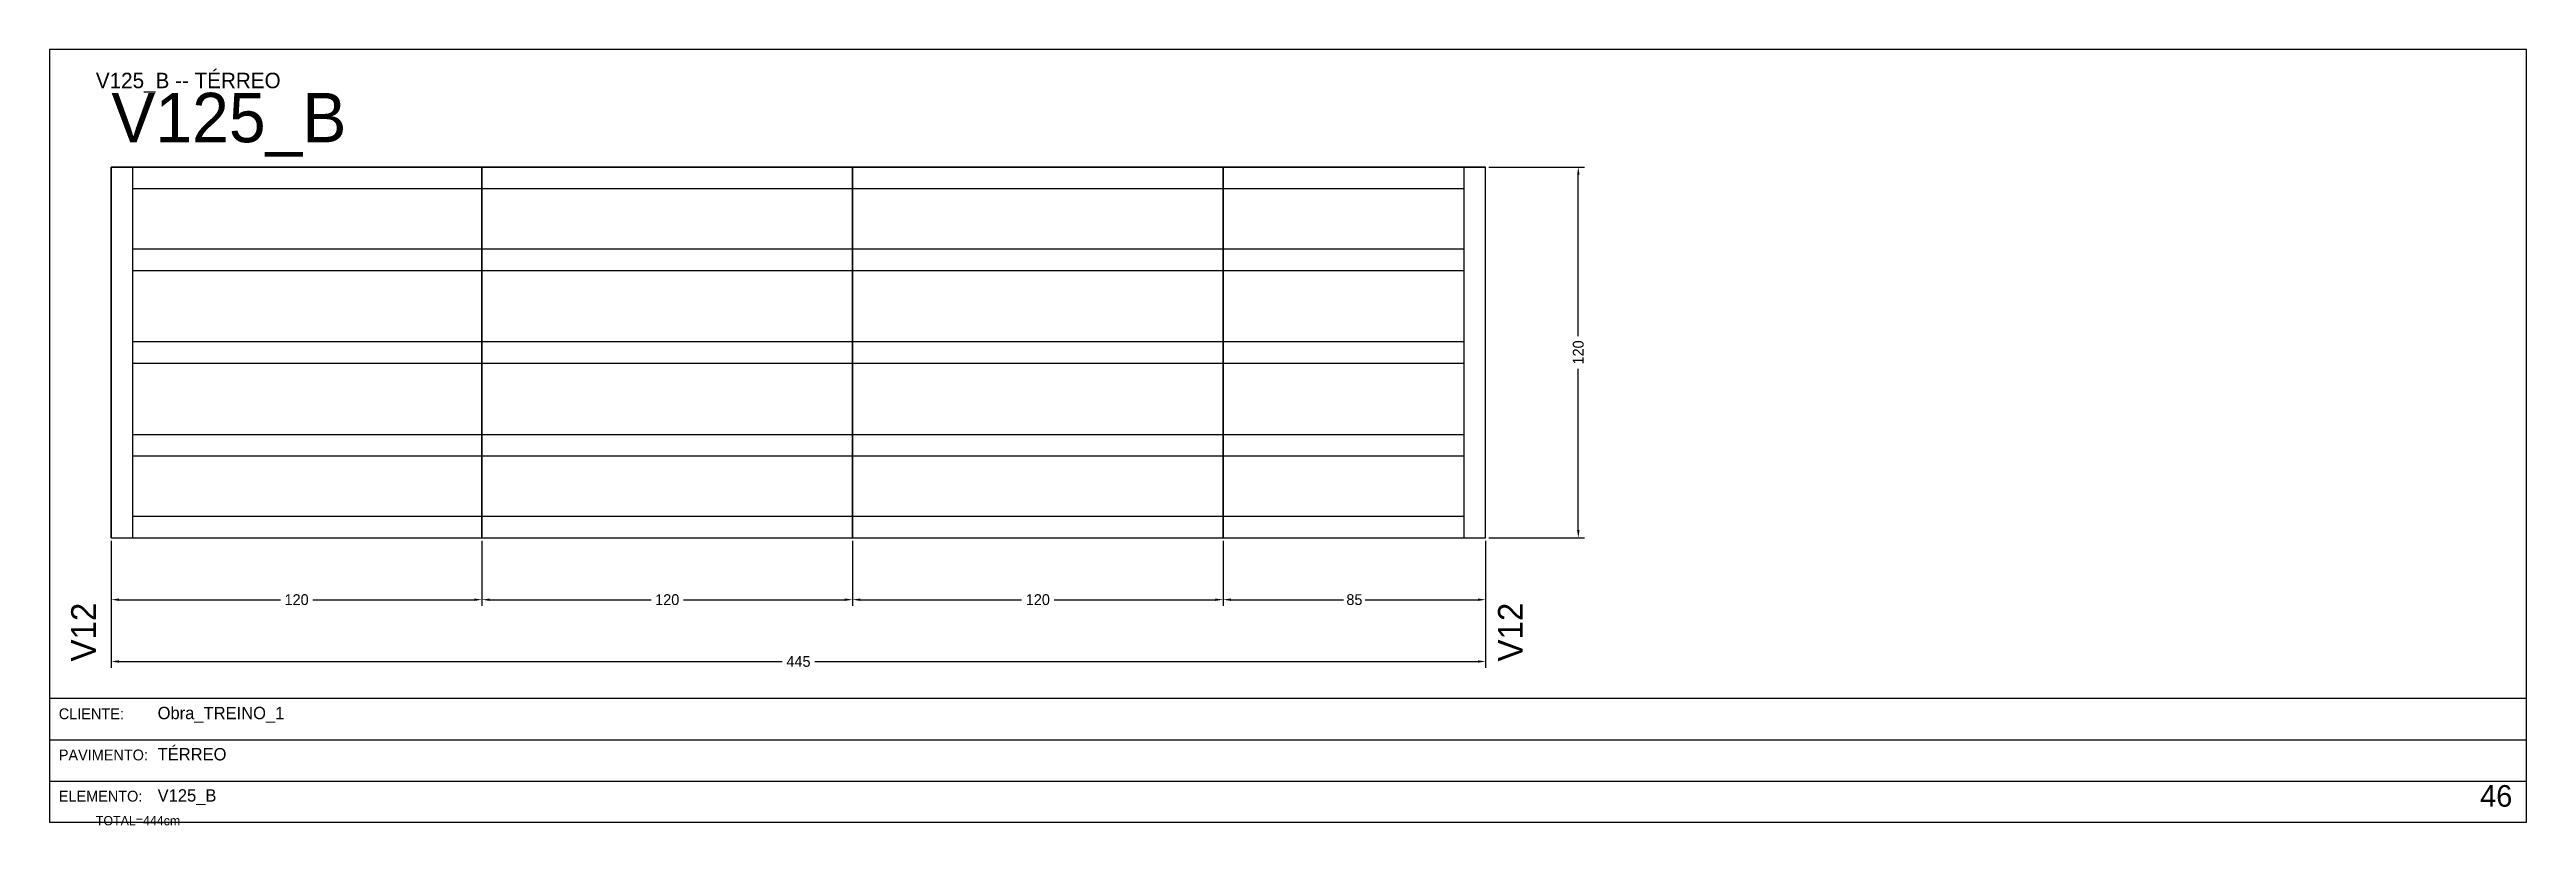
# Model space of a CAD drawing. Header units: metres. Extents: x 0 to 3268, y -4496 to 124.
# Drawn here: x 822 to 1624, y -3423 to -3172 of the extents above; entities that cross this region are included whole.
import ezdxf

# ---------------------------------------------------------------- set-up
doc = ezdxf.new("R2010")
doc.units = ezdxf.units.M
for name, color, linetype in [('5', 5, 'Continuous'), ('BORDA_CELULA', 9, 'Continuous'), ('CARIMBO', 9, 'Continuous'), ('COTA', 241, 'Continuous'), ('NOMENCLATURA', 7, 'Continuous'), ('Painéis', 200, 'Continuous'), ('SARR_2.2x7', 40, 'Continuous')]:
    doc.layers.add(name, color=color, linetype=linetype)
doc.dimstyles.new('COTA', dxfattribs={"dimtxt": 3.5, "dimasz": 2.5, "dimexe": 2, "dimexo": 1, "dimgap": 0.9, "dimtad": 1, "dimdec": 0, "dimrnd": 1, "dimcen": 2.5, "dimclrd": 4, "dimclre": 4, "dimclrt": 4, "dimazin": 3, "dimtfac": 1, "dimtmove": 0, "dimatfit": 3})

msp = doc.modelspace()

# ---------------------------------------------------------------- texts
at = {"layer": '5'}
for p in [(837, -3370), (1299, -3370)]:
    msp.add_text('V12', height=8, rotation=90, dxfattribs=at).set_placement(p)
at = {"layer": 'CARIMBO', "color": 9}
for s, p in [('CLIENTE:', (825, -3388.67)), ('PAVIMENTO:', (825, -3402)), ('ELEMENTO:', (825, -3415.33))]:
    msp.add_text(s, height=3.5, dxfattribs=at).set_placement(p)
at = {"layer": 'CARIMBO', "color": 2}
for s, p in [('Obra_TREINO_1', (857, -3388.67)), ('TÉRREO', (857, -3402)), ('V125_B', (857, -3415.33))]:
    msp.add_text(s, height=4, dxfattribs=at).set_placement(p)
at = {"layer": 'CARIMBO', "color": 3}
msp.add_text('46', height=7, dxfattribs=at).set_placement((1609, -3417))
at = {"layer": 'COTA'}
msp.add_text('TOTAL=444cm', height=3, dxfattribs=at).set_placement((837, -3423))
at = {"layer": 'NOMENCLATURA'}
for s, height, p in [('V125_B -- TÉRREO', 5, (837, -3184.5)), ('V125_B', 16, (842, -3202))]:
    msp.add_text(s, height=height, dxfattribs=at).set_placement(p)

# ---------------------------------------------------------------- blocks, each defined once
blk = doc.blocks.new('_CLOSEDFILLED')
at = {"color": 0, "linetype": 'BYBLOCK'}
blk.add_solid([(-1, 0.16), (0, 0), (-1, -0.16)], dxfattribs=at)
blk = doc.blocks.new('*D426')
at = {"color": 4}
for p, q in [((842, -3331), (842, -3352)), ((962, -3331), (962, -3352)), ((844.5, -3350), (896.75, -3350)), ((907.25, -3350), (959.5, -3350))]:
    blk.add_line(p, q, dxfattribs=at)
at = {"layer": 'Defpoints'}
for p in [(842, -3330), (962, -3330), (842, -3350)]:
    blk.add_point(p, dxfattribs=at)
at = {"layer": 'COTA', "color": 4, "xscale": 2.5, "yscale": 2.5, "rotation": 180}
blk.add_blockref('_CLOSEDFILLED', (842, -3350), dxfattribs=at)
at = {"layer": 'COTA', "color": 4, "xscale": 2.5, "yscale": 2.5}
blk.add_blockref('_CLOSEDFILLED', (962, -3350), dxfattribs=at)
at = {"layer": 'COTA', "color": 4, "insert": (902, -3350), "char_height": 3.5, "attachment_point": 5}
blk.add_mtext('120', dxfattribs=at)
blk = doc.blocks.new('*D427')
at = {"color": 4}
for p, q in [((962, -3331), (962, -3352)), ((1082, -3331), (1082, -3352)), ((964.5, -3350), (1016.75, -3350)), ((1027.25, -3350), (1079.5, -3350))]:
    blk.add_line(p, q, dxfattribs=at)
at = {"layer": 'Defpoints'}
for p in [(962, -3330), (1082, -3330), (962, -3350)]:
    blk.add_point(p, dxfattribs=at)
at = {"layer": 'COTA', "color": 4, "xscale": 2.5, "yscale": 2.5, "rotation": 180}
blk.add_blockref('_CLOSEDFILLED', (962, -3350), dxfattribs=at)
at = {"layer": 'COTA', "color": 4, "xscale": 2.5, "yscale": 2.5}
blk.add_blockref('_CLOSEDFILLED', (1082, -3350), dxfattribs=at)
at = {"layer": 'COTA', "color": 4, "insert": (1022, -3350), "char_height": 3.5, "attachment_point": 5}
blk.add_mtext('120', dxfattribs=at)
blk = doc.blocks.new('*D428')
at = {"color": 4}
for p, q in [((1082, -3331), (1082, -3352)), ((1202, -3331), (1202, -3352)), ((1084.5, -3350), (1136.75, -3350)), ((1147.25, -3350), (1199.5, -3350))]:
    blk.add_line(p, q, dxfattribs=at)
at = {"layer": 'Defpoints'}
for p in [(1082, -3330), (1202, -3330), (1082, -3350)]:
    blk.add_point(p, dxfattribs=at)
at = {"layer": 'COTA', "color": 4, "xscale": 2.5, "yscale": 2.5, "rotation": 180}
blk.add_blockref('_CLOSEDFILLED', (1082, -3350), dxfattribs=at)
at = {"layer": 'COTA', "color": 4, "xscale": 2.5, "yscale": 2.5}
blk.add_blockref('_CLOSEDFILLED', (1202, -3350), dxfattribs=at)
at = {"layer": 'COTA', "color": 4, "insert": (1142, -3350), "char_height": 3.5, "attachment_point": 5}
blk.add_mtext('120', dxfattribs=at)
blk = doc.blocks.new('*D429')
at = {"color": 4}
for p, q in [((1202, -3331), (1202, -3352)), ((1287, -3331), (1287, -3352)), ((1204.5, -3350), (1241, -3350)), ((1248, -3350), (1284.5, -3350))]:
    blk.add_line(p, q, dxfattribs=at)
at = {"layer": 'Defpoints'}
for p in [(1202, -3330), (1287, -3330), (1202, -3350)]:
    blk.add_point(p, dxfattribs=at)
at = {"layer": 'COTA', "color": 4, "xscale": 2.5, "yscale": 2.5, "rotation": 180}
blk.add_blockref('_CLOSEDFILLED', (1202, -3350), dxfattribs=at)
at = {"layer": 'COTA', "color": 4, "xscale": 2.5, "yscale": 2.5}
blk.add_blockref('_CLOSEDFILLED', (1287, -3350), dxfattribs=at)
at = {"layer": 'COTA', "color": 4, "insert": (1244.5, -3350), "char_height": 3.5, "attachment_point": 5}
blk.add_mtext('85', dxfattribs=at)
blk = doc.blocks.new('*D430')
at = {"color": 4}
for p, q in [((842, -3331), (842, -3372)), ((1287, -3331), (1287, -3372)), ((844.5, -3370), (1059.25, -3370)), ((1069.75, -3370), (1284.5, -3370))]:
    blk.add_line(p, q, dxfattribs=at)
at = {"layer": 'Defpoints'}
for p in [(842, -3330), (1287, -3330), (842, -3370)]:
    blk.add_point(p, dxfattribs=at)
at = {"layer": 'COTA', "color": 4, "xscale": 2.5, "yscale": 2.5, "rotation": 180}
blk.add_blockref('_CLOSEDFILLED', (842, -3370), dxfattribs=at)
at = {"layer": 'COTA', "color": 4, "xscale": 2.5, "yscale": 2.5}
blk.add_blockref('_CLOSEDFILLED', (1287, -3370), dxfattribs=at)
at = {"layer": 'COTA', "color": 4, "insert": (1064.5, -3370), "char_height": 3.5, "attachment_point": 5}
blk.add_mtext('445', dxfattribs=at)
blk = doc.blocks.new('*D431')
at = {"color": 4}
for p, q in [((1288, -3210), (1319, -3210)), ((1317, -3264.75), (1317, -3212.5)), ((1317, -3327.5), (1317, -3275.25)), ((1288, -3330), (1319, -3330))]:
    blk.add_line(p, q, dxfattribs=at)
at = {"layer": 'Defpoints'}
for p in [(1287, -3210), (1287, -3330), (1317, -3330)]:
    blk.add_point(p, dxfattribs=at)
at = {"layer": 'COTA', "color": 4, "xscale": 2.5, "yscale": 2.5}
for p, rotation in [((1317, -3210), 90), ((1317, -3330), 270)]:
    blk.add_blockref('_CLOSEDFILLED', p, dxfattribs=dict(at, rotation=rotation))
at = {"layer": 'COTA', "color": 4, "insert": (1317, -3270), "char_height": 3.5, "attachment_point": 5, "rotation": 90}
blk.add_mtext('120', dxfattribs=at)
blk = doc.blocks.new('*D432')
at = {"color": 4}
for p, q in [((1288, -3210), (1319, -3210)), ((1317, -3264.75), (1317, -3212.5)), ((1317, -3327.5), (1317, -3275.25)), ((1288, -3330), (1319, -3330))]:
    blk.add_line(p, q, dxfattribs=at)
at = {"layer": 'Defpoints'}
for p in [(1287, -3210), (1287, -3330), (1317, -3330)]:
    blk.add_point(p, dxfattribs=at)
at = {"layer": 'COTA', "color": 4, "xscale": 2.5, "yscale": 2.5}
for p, rotation in [((1317, -3210), 90), ((1317, -3330), 270)]:
    blk.add_blockref('_CLOSEDFILLED', p, dxfattribs=dict(at, rotation=rotation))
at = {"layer": 'COTA', "color": 4, "insert": (1317, -3270), "char_height": 3.5, "attachment_point": 5, "rotation": 90}
blk.add_mtext('120', dxfattribs=at)
blk = doc.blocks.new('*D433')
at = {"color": 4}
for p, q in [((1288, -3210), (1319, -3210)), ((1317, -3264.75), (1317, -3212.5)), ((1317, -3327.5), (1317, -3275.25)), ((1288, -3330), (1319, -3330))]:
    blk.add_line(p, q, dxfattribs=at)
at = {"layer": 'Defpoints'}
for p in [(1287, -3210), (1287, -3330), (1317, -3330)]:
    blk.add_point(p, dxfattribs=at)
at = {"layer": 'COTA', "color": 4, "xscale": 2.5, "yscale": 2.5}
for p, rotation in [((1317, -3210), 90), ((1317, -3330), 270)]:
    blk.add_blockref('_CLOSEDFILLED', p, dxfattribs=dict(at, rotation=rotation))
at = {"layer": 'COTA', "color": 4, "insert": (1317, -3270), "char_height": 3.5, "attachment_point": 5, "rotation": 90}
blk.add_mtext('120', dxfattribs=at)
blk = doc.blocks.new('*D434')
at = {"color": 4}
for p, q in [((1288, -3210), (1319, -3210)), ((1317, -3264.75), (1317, -3212.5)), ((1317, -3327.5), (1317, -3275.25)), ((1288, -3330), (1319, -3330))]:
    blk.add_line(p, q, dxfattribs=at)
at = {"layer": 'Defpoints'}
for p in [(1287, -3210), (1287, -3330), (1317, -3330)]:
    blk.add_point(p, dxfattribs=at)
at = {"layer": 'COTA', "color": 4, "xscale": 2.5, "yscale": 2.5}
for p, rotation in [((1317, -3210), 90), ((1317, -3330), 270)]:
    blk.add_blockref('_CLOSEDFILLED', p, dxfattribs=dict(at, rotation=rotation))
at = {"layer": 'COTA', "color": 4, "insert": (1317, -3270), "char_height": 3.5, "attachment_point": 5, "rotation": 90}
blk.add_mtext('120', dxfattribs=at)

# ---------------------------------------------------------------- dimensions: what is measured, and where the dimension line sits
at = {"layer": 'COTA'}
for picture in ['*D431', '*D432', '*D433', '*D434']:
    dim = msp.add_linear_dim(base=(1317, -3330), p1=(1287, -3330), p2=(1287, -3210), angle=90, dimstyle='COTA', dxfattribs=at)
    dim.commit()
    dim.dimension.update_dxf_attribs({"geometry": picture, "text_midpoint": (1317, -3270)})
for base, p1, p2, picture, middle in [((842, -3350), (842, -3330), (962, -3330), '*D426', (902, -3350)), ((842, -3370), (842, -3330), (1287, -3330), '*D430', (1064.5, -3370)), ((962, -3350), (962, -3330), (1082, -3330), '*D427', (1022, -3350)), ((1082, -3350), (1082, -3330), (1202, -3330), '*D428', (1142, -3350)), ((1202, -3350), (1202, -3330), (1287, -3330), '*D429', (1244.5, -3350))]:
    dim = msp.add_linear_dim(base=base, p1=p1, p2=p2, dimstyle='COTA', dxfattribs=at)
    dim.commit()
    dim.dimension.update_dxf_attribs({"geometry": picture, "text_midpoint": middle})

# ---------------------------------------------------------------- linework, layer by layer
at = {"layer": 'BORDA_CELULA'}
for points in [[(822, -3422), (1624, -3422), (1624, -3172), (822, -3172)], [(822, -3422), (1624, -3422), (1624, -3382), (822, -3382)]]:
    msp.add_lwpolyline(points, close=True, dxfattribs=at)
at = {"layer": 'CARIMBO'}
for p, q in [((822, -3395.33), (1624, -3395.33)), ((822, -3408.67), (1624, -3408.67)), ((822, -3422), (1624, -3422))]:
    msp.add_line(p, q, dxfattribs=at)
at = {"layer": 'Painéis'}
for points in [[(842, -3330), (842, -3210)], [(842, -3210), (962, -3210)], [(842, -3330), (962, -3330), (962, -3210), (842, -3210), (842, -3330)], [(962, -3330), (962, -3210)], [(962, -3210), (1082, -3210)], [(962, -3330), (1082, -3330), (1082, -3210), (962, -3210), (962, -3330)], [(1082, -3330), (1082, -3210)], [(1082, -3210), (1202, -3210)], [(1082, -3330), (1202, -3330), (1202, -3210), (1082, -3210), (1082, -3330)], [(1202, -3330), (1202, -3210)], [(1202, -3210), (1287, -3210)], [(1202, -3330), (1287, -3330), (1287, -3210), (1202, -3210), (1202, -3330)], [(1287, -3330), (1287, -3210)], [(842, -3330), (962, -3330)], [(962, -3330), (1082, -3330)], [(1082, -3330), (1202, -3330)], [(1202, -3330), (1287, -3330)]]:
    msp.add_lwpolyline(points, dxfattribs=at)
at = {"layer": 'SARR_2.2x7'}
for points in [[(849, -3330), (849, -3210)], [(1280, -3330), (1280, -3210)], [(849, -3217), (962, -3217)], [(962, -3217), (1082, -3217)], [(1082, -3217), (1202, -3217)], [(1202, -3217), (1280, -3217)], [(849, -3236.5), (962, -3236.5)], [(962, -3236.5), (1082, -3236.5)], [(1082, -3236.5), (1202, -3236.5)], [(1202, -3236.5), (1280, -3236.5)], [(849, -3243.5), (962, -3243.5)], [(962, -3243.5), (1082, -3243.5)], [(1082, -3243.5), (1202, -3243.5)], [(1202, -3243.5), (1280, -3243.5)], [(849, -3266.5), (962, -3266.5)], [(962, -3266.5), (1082, -3266.5)], [(1082, -3266.5), (1202, -3266.5)], [(1202, -3266.5), (1280, -3266.5)], [(849, -3273.5), (962, -3273.5)], [(962, -3273.5), (1082, -3273.5)], [(1082, -3273.5), (1202, -3273.5)], [(1202, -3273.5), (1280, -3273.5)], [(849, -3296.5), (962, -3296.5)], [(849, -3303.5), (962, -3303.5)], [(962, -3296.5), (1082, -3296.5)], [(962, -3303.5), (1082, -3303.5)], [(1082, -3296.5), (1202, -3296.5)], [(1082, -3303.5), (1202, -3303.5)], [(1202, -3296.5), (1280, -3296.5)], [(1202, -3303.5), (1280, -3303.5)], [(849, -3323), (962, -3323)], [(962, -3323), (1082, -3323)], [(1082, -3323), (1202, -3323)], [(1202, -3323), (1280, -3323)]]:
    msp.add_lwpolyline(points, dxfattribs=at)

msp.set_redraw_order([(e.dxf.handle, doc.entitydb.next_handle()) for e in msp.query("TEXT MTEXT ATTDEF DIMENSION ARC_DIMENSION")])  # texts and dimensions are drawn at this point

doc.saveas('drawing.dxf')
